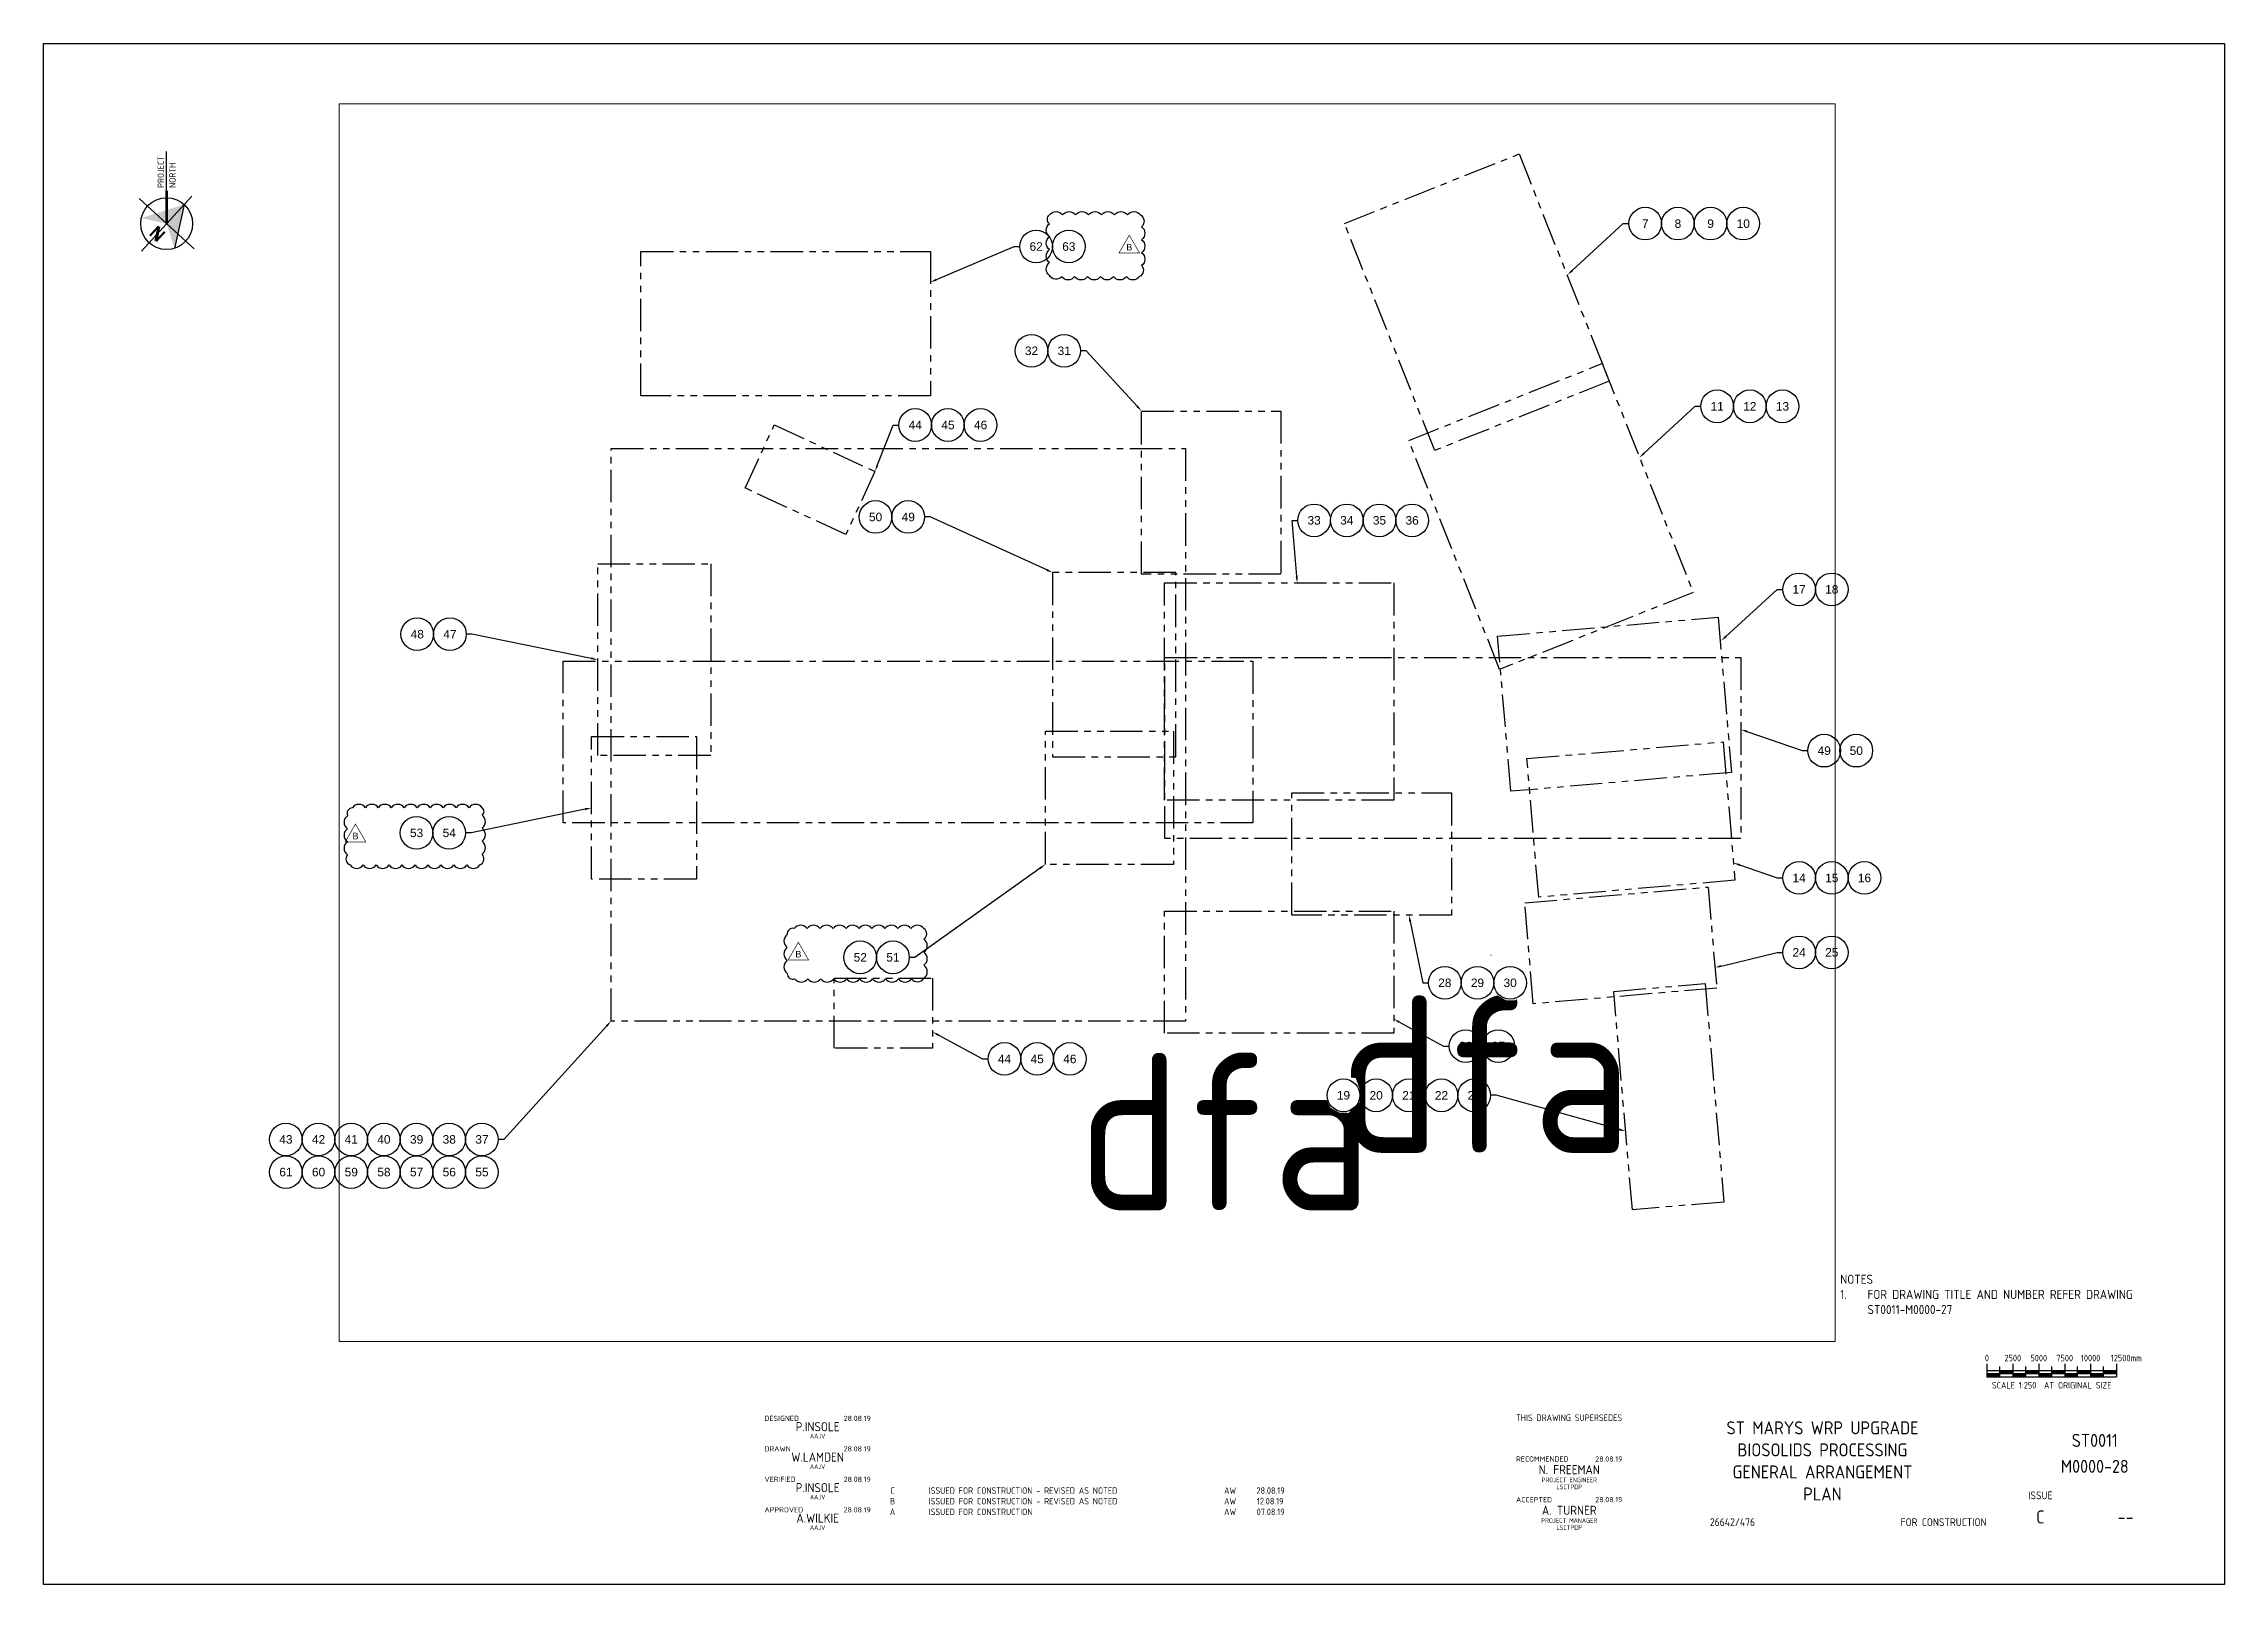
# Paper-space layout 'C' of a CAD drawing. Header units: millimetres. Extents: x 0 to 841, y 0 to 594.
import ezdxf
from ezdxf import colors
from ezdxf.entities.mleader import LeaderData, LeaderLine
from ezdxf.enums import TextEntityAlignment as Align
from ezdxf.math import Vec2, Vec3

# ---------------------------------------------------------------- set-up
doc = ezdxf.new("R2010")
doc.units = ezdxf.units.MM
doc.header["$MEASUREMENT"] = 0
doc.linetypes.add('PHANTOM2', pattern=[1.25, 0.625, -0.125, 0.125, -0.125, 0.125, -0.125])
for name, color, linetype in [('-35', 2, 'Continuous'), ('-DIMENSION', 2, 'Continuous'), ('22', 7, 'Continuous'), ('35', 1, 'Continuous'), ('55', 2, 'Continuous'), ('70 - NORTH', 7, 'Continuous'), ('70 - TEXT', 7, 'Continuous'), ('75', 7, 'Continuous'), ('REV CLOUD', 10, 'Continuous')]:
    doc.layers.add(name, color=color, linetype=linetype)
doc.styles.add('_ACM-G-NOTES', font='arial.ttf', dxfattribs={"height": 2.5})
doc.styles.add('GHD STANDARD', font='ISOCP.shx')
doc.styles.add('GHD Standard Arial', font='isocp2.shx')
doc.styles.get("Standard").update_dxf_attribs({"font": 'arial.ttf'})
doc.styles.add('SYD WATER', font='isocp.shx')
doc.styles.add('Titleblock', font='isocp.shx')

psp = doc.layouts.new('C')

# ---------------------------------------------------------------- texts
at = {"layer": '-35', "insert": (692.86, 119.37), "char_height": 3.5, "width": 124.0579, "attachment_point": 1, "style": 'SYD WATER'}
psp.add_mtext('NOTES\\P\\pxi-3,l3,t3;1.^IFOR DRAWING TITLE AND NUMBER REFER DRAWING ST0011-M0000-27', dxfattribs=at)
at = {"style": 'GHD Standard Arial'}
for p in [(499.13, 166.35), (398.8, 144.17)]:
    psp.add_text('dfa', height=60.552, dxfattribs=at).set_placement(p)

# ---------------------------------------------------------------- blocks, each defined once
blk = doc.blocks.new('*U3')
at = {"layer": '70 - NORTH'}
for points in [[(5, 1.25), (0, 1.25), (0, 0), (5, 0)], [(10, 2.5), (5, 2.5), (5, 1.25), (10, 1.25)], [(15, 1.25), (10, 1.25), (10, 0), (15, 0)], [(20, 2.5), (15, 2.5), (15, 1.25), (20, 1.25)], [(25, 1.25), (20, 1.25), (20, 0), (25, 0)], [(30, 2.5), (25, 2.5), (25, 1.25), (30, 1.25)], [(35, 1.25), (30, 1.25), (30, 0), (35, 0)], [(40, 2.5), (35, 2.5), (35, 1.25), (40, 1.25)], [(45, 1.25), (40, 1.25), (40, 0), (45, 0)], [(50, 2.5), (45, 2.5), (45, 1.25), (50, 1.25)]]:
    blk.add_hatch(color=256, dxfattribs=at).paths.add_polyline_path(points)
for p, q in [((0, 5), (0, 0)), ((0, 2.5), (50, 2.5)), ((0, 1.25), (50, 1.25)), ((0, 0), (50, 0)), ((5, 0), (5, 4)), ((10, 5), (10, 0)), ((15, 0), (15, 4)), ((20, 5), (20, 0)), ((25, 0), (25, 4)), ((30, 5), (30, 0)), ((35, 0), (35, 4)), ((40, 5), (40, 0)), ((45, 0), (45, 4)), ((50, 5), (50, 0)), ((50, 5), (50, 0)), ((50, 1.21), (50, 0))]:
    blk.add_line(p, q, dxfattribs=at)
at = {"layer": '70 - NORTH', "style": 'GHD STANDARD'}
for s, p in [('0', (0, 6)), ('2500', (10, 6)), ('5000', (20, 6)), ('7500', (30, 6)), ('10000', (40, 6)), ('12500mm', (53.77, 6))]:
    blk.add_text(s, height=2.5, dxfattribs=at).set_placement(p, align=Align.CENTER)
blk.add_text('SCALE 1:250  AT ORIGINAL SIZE', height=2.5, dxfattribs=at).set_placement((25, -2), align=Align.TOP_CENTER)
blk = doc.blocks.new('*U4')
blk.add_hatch(color=256).paths.add_polyline_path([(6.75, 7.38), (3.02, -9.53), (0, 0), (-9.77, 2.15)])
at = {"color": 0}
for p, q in [((6.75, 7.38), (3.02, -9.53)), ((-4.37, -6.56), (-3.45, -1.99)), ((-2.77, -1.25), (-3.69, -5.81))]:
    blk.add_line(p, q, dxfattribs=at)
for points in [[(-10.65, 9.73), (10.65, -9.73)], [(9.73, 10.65), (-9.73, -10.65)]]:
    blk.add_lwpolyline(points, dxfattribs=at)
at = {"const_width": 1, "flags": 128}
blk.add_lwpolyline([(0, 0), (0, 12.75)], dxfattribs=at)
at = {"color": 0}
blk.add_circle((0, 0), 10, dxfattribs=at)
for points in [[(-6.71, -4.42), (-6.14, -4.94), (-3.34, -0.73), (-2.77, -1.25)], [(-2.77, -1.25), (-3.45, -1.99), (-3.69, -5.81), (-4.37, -6.56)], [(-4.37, -6.56), (-3.8, -7.08), (-0.99, -2.87), (-0.43, -3.39)]]:
    blk.add_solid(points, dxfattribs=at)
at = {"layer": '70 - TEXT'}
blk.add_line((0, 12.75), (0, 27.75), dxfattribs=at)
at = {"layer": '70 - TEXT', "style": 'GHD STANDARD'}
blk.add_text('PROJECT', height=2.5, rotation=90, dxfattribs=at).set_placement((-1, 13.75))
blk.add_text('NORTH', height=2.5, rotation=90, dxfattribs=at).set_placement((1, 13.75), align=Align.TOP_LEFT)
blk = doc.blocks.new('_SWC_attribute_block')
at = {"layer": '22', "lineweight": 13, "style": 'Titleblock'}
for tag, p in [('REV10', (327.39, 63.61)), ('REV9', (327.39, 59.51)), ('INITIALS10', (457.57, 63.61)), ('INITIALS9', (457.57, 59.51)), ('DATE10', (472.13, 63.61)), ('DATE9', (472.13, 59.51)), ('REV8', (327.39, 55.41)), ('REV7', (327.39, 51.31)), ('INITIALS8', (457.57, 55.41)), ('INITIALS7', (457.57, 51.31)), ('DATE8', (472.13, 55.41)), ('DATE7', (472.13, 51.31)), ('REV5', (327.39, 43.11)), ('REV6', (327.39, 47.21)), ('INITIALS6', (457.57, 47.21)), ('INITIALS5', (457.57, 43.11)), ('DATE6', (472.13, 47.21)), ('DATE5', (472.13, 43.11)), ('REV4', (327.39, 39.01)), ('REV3', (327.39, 34.91)), ('INITIALS4', (457.57, 39.01)), ('INITIALS3', (457.57, 34.91)), ('DATE4', (472.13, 39.01)), ('DATE3', (472.13, 34.91)), ('REV2', (327.39, 30.81)), ('REV1', (327.39, 26.71)), ('INITIALS2', (457.57, 30.81)), ('INITIALS1', (457.57, 26.71)), ('DATE2', (472.13, 30.81)), ('DATE1', (472.13, 26.71))]:
    blk.add_attdef(tag, text='', height=2.5, dxfattribs=at).set_placement(p, align=Align.CENTER)
for tag, p in [('DESCRIPTION10', (341.35, 63.61)), ('DESCRIPTION9', (341.35, 59.51)), ('DESCRIPTION8', (341.35, 55.41)), ('DESCRIPTION7', (341.35, 51.31)), ('DESCRIPTION6', (341.35, 47.21)), ('DESCRIPTION5', (341.35, 43.11)), ('DESCRIPTION4', (341.35, 39.01)), ('DESCRIPTION3', (341.35, 34.91)), ('DESCRIPTION2', (341.35, 30.81)), ('DESCRIPTION1', (341.35, 26.71))]:
    blk.add_attdef(tag, p, '', height=2.5, dxfattribs=at)
at = {"layer": '35', "style": 'Titleblock'}
for tag, p in [('TITLE1/4', (686, 57.85)), ('TITLE2/4', (686, 49.35)), ('INDEX-NUM', (791, 53)), ('TITLE3/4', (686, 40.85)), ('PLAN-NUM', (791, 43)), ('TITLE4/4', (686, 32.35)), ('SHEET-NO', (802.9, 23.5))]:
    blk.add_attdef(tag, text='', height=5, dxfattribs=at).set_placement(p, align=Align.CENTER)
at = {"layer": '55', "style": 'Titleblock'}
for tag, height, p in [('DESN', 3.5, (298.5, 59.04)), ('SUPERSEDED-DRG-NO', 3.5, (588.35, 55.46)), ('DRAWN', 3.5, (298.5, 47.29)), ('BOX5-SIGN', 3.5, (588.35, 42.47)), ('VERIFIED', 3.5, (298.5, 35.54)), ('APPROVED', 3.5, (298.5, 23.79)), ('BOX6-SIGN', 3.5, (588.35, 26.8)), ('PROJ-NO', 3, (651.31, 22.49)), ('STATUS-3', 3, (732.72, 22.49)), ('STATUS-2', 5, (770.04, 23.5))]:
    blk.add_attdef(tag, text='', height=height, dxfattribs=at).set_placement(p, align=Align.CENTER)
at = {"layer": '75', "style": 'Titleblock'}
for s, p in [('DESIGNED', (278, 63)), ('DRAWN', (278, 51.25)), ('VERIFIED', (278, 39.5)), ('APPROVED', (278, 27.75))]:
    blk.add_text(s, height=2, dxfattribs=at).set_placement(p)
for tag, p in [('DESDATE', (319, 63)), ('DRNDATE', (319, 51.25)), ('BOX5-DATE', (608.85, 47.33)), ('VERDATE', (319, 39.5)), ('BOX6-DATE', (608.85, 31.67)), ('APPDATE', (319, 27.75))]:
    blk.add_attdef(tag, text='', height=2, dxfattribs=at).set_placement(p, align=Align.RIGHT)
for tag, p, height in [('SUPERSEDED-DRG?', (567.85, 63), 2.5), ('BOX5', (567.85, 47.33), 2), ('BOX6', (567.85, 31.67), 2)]:
    blk.add_attdef(tag, p, '', height=height, dxfattribs=at)
at = {"layer": '75', "style": 'Titleblock', "width": 0.9}
for tag, p in [('BOX1', (298.5, 56.25)), ('BOX2', (298.5, 44.5)), ('BOX3', (298.5, 32.75)), ('BOX5-ORGANISATION', (588.35, 36.67)), ('BOX5-POSITION', (588.35, 39.37)), ('BOX6-POSITION', (588.35, 23.7)), ('BOX4', (298.5, 21)), ('BOX6-ORGANISATION', (588.35, 21))]:
    blk.add_attdef(tag, text='', height=1.8, dxfattribs=at).set_placement(p, align=Align.CENTER)
at = {"layer": '75', "style": 'Titleblock'}
blk.add_attdef('STATUS-1', text='', height=3, dxfattribs=at).set_placement((770.04, 32.81), align=Align.CENTER)
blk = doc.blocks.new('_TagCircle')
at = {"color": 0, "linetype": 'ByBlock', "lineweight": -2, "transparency": 16777216}
blk.add_circle((0, 0), 0.18, dxfattribs=at)
at = {"layer": '-DIMENSION', "color": 0, "transparency": 16777216}
blk.add_attdef('TAGNUMBER', text='', height=0.09375, dxfattribs=at).set_placement((0, -0.046875), align=Align.CENTER)
blk = doc.blocks.new('_ACM-G-RevisionMark')
at = {"const_width": 0.25}
blk.add_lwpolyline([(-3.97, -6.87), (3.97, -6.87), (0, 0)], close=True, dxfattribs=at)
at = {"style": '_ACM-G-NOTES'}
blk.add_attdef('_ACM-REV', text='', height=2.5, dxfattribs=at).set_placement((0, -6.62), align=Align.BOTTOM_CENTER)

# ---------------------------------------------------------------- linework, layer by layer
psp.add_lwpolyline([(0, 0), (0, 594), (841, 594), (841, 0)], close=True)
at = {"color": 2, "linetype": 'PHANTOM2', "ltscale": 20}
for points in [[(501.68, 524.7), (569, 551.45), (603.78, 463.88), (536.46, 437.14), (501.68, 524.7)], [(526.45, 441.01), (601.09, 470.66), (636.15, 382.4), (561.51, 352.75), (526.45, 441.01)], [(560.72, 365.56), (645.8, 372.85), (650.92, 313.02), (565.84, 305.74), (560.72, 365.56)], [(572.02, 318.34), (647.7, 324.82), (652.27, 271.43), (576.59, 264.95), (572.02, 318.34)], [(571.16, 262.76), (641.91, 268.82), (645.24, 229.87), (574.5, 223.81), (571.16, 262.76)], [(605.49, 228.63), (640.78, 231.65), (647.99, 147.41), (612.7, 144.39), (605.49, 228.63)]]:
    psp.add_lwpolyline(points, dxfattribs=at)
for points in [[(230.36, 513.91), (342, 513.91), (342, 458.17), (230.36, 458.17)], [(281.78, 446.99), (320.6, 429.09), (309.38, 404.75), (270.56, 422.66)], [(423.42, 452.33), (477.15, 452.33), (477.15, 389.5), (423.42, 389.5)], [(218.87, 437.95), (440.34, 437.95), (440.34, 217.19), (218.87, 217.19)], [(213.67, 393.51), (257.27, 393.51), (257.27, 319.49), (213.67, 319.49)], [(436.6, 390.07), (389.12, 390.07), (389.12, 319.07), (436.6, 319.07)], [(432.21, 386.07), (520.75, 386.07), (520.75, 302.38), (432.21, 302.38)], [(200.35, 355.88), (466.39, 355.88), (466.39, 293.56), (200.35, 293.56)], [(432.34, 357.37), (654.53, 357.37), (654.53, 287.58), (432.34, 287.58)], [(435.67, 277.58), (386.34, 277.58), (386.34, 328.9), (435.67, 328.9)], [(211.33, 326.83), (251.73, 326.83), (251.73, 271.93), (211.33, 271.93)], [(481.32, 305.12), (542.93, 305.12), (542.93, 258.06), (481.32, 258.06)], [(432.21, 259.59), (520.75, 259.59), (520.75, 212.53), (432.21, 212.53)], [(304.83, 233.7), (342.78, 233.7), (342.78, 206.72), (304.83, 206.72)]]:
    psp.add_lwpolyline(points, close=True, dxfattribs=at)
at = {"layer": 'REV CLOUD'}
for points in [[(169.08, 299.41, 0.520567), (164.08, 299.41, 0.520567), (159.08, 299.41, 0.520567), (154.08, 299.41, 0.520567), (149.08, 299.41, 0.520567), (144.08, 299.41, 0.520567), (139.08, 299.41, 0.520567), (134.08, 299.41, 0.520567), (129.08, 299.41, 0.520567), (124.08, 299.41, 0.520567), (119.08, 299.41, 0.520567), (117.18, 296.3, 0.520567), (117.18, 291.3, 0.520567), (117.18, 286.3, 0.520567), (117.18, 281.3, 0.520567), (118.23, 277.35, 0.520567), (123.23, 277.35, 0.520567), (128.23, 277.35, 0.520567), (133.23, 277.35, 0.520567), (138.23, 277.35, 0.520567), (143.23, 277.35, 0.520567), (148.23, 277.35, 0.520567), (153.23, 277.35, 0.520567), (158.23, 277.35, 0.520567), (163.23, 277.35, 0.520567), (168.23, 277.35, 0.520567), (169.08, 281.51, 0.520567), (169.08, 286.51, 0.520567), (169.08, 291.51, 0.520567), (169.08, 296.51, 0.520567)], [(339.46, 252.86, 0.520567), (334.46, 252.86, 0.520567), (329.46, 252.86, 0.520567), (324.46, 252.86, 0.520567), (319.46, 252.86, 0.520567), (314.46, 252.86, 0.520567), (309.46, 252.86, 0.520567), (304.46, 252.86, 0.520567), (299.46, 252.86, 0.520567), (294.46, 252.86, 0.520567), (289.46, 252.86, 0.520567), (286.78, 250.54, 0.520567), (286.78, 245.54, 0.520567), (286.78, 240.54, 0.520567), (286.78, 235.54, 0.520567), (289.7, 233.46, 0.520567), (294.7, 233.46, 0.520567), (299.7, 233.46, 0.520567), (304.7, 233.46, 0.520567), (309.7, 233.46, 0.520567), (314.7, 233.46, 0.520567), (319.7, 233.46, 0.520567), (324.7, 233.46, 0.520567), (329.7, 233.46, 0.520567), (334.7, 233.46, 0.520567), (339.46, 233.69, 0.520567), (339.46, 238.69, 0.520567), (339.46, 243.69, 0.520567), (339.46, 248.69, 0.520567)]]:
    psp.add_lwpolyline(points, format="xyb", close=True, dxfattribs=at)
psp.add_lwpolyline([(558.12, 242.53, -0.02135), (558.24, 242.62)], format="xyb", dxfattribs=at)

# ---------------------------------------------------------------- block references
at = {"layer": '-35', "xscale": 35, "yscale": 35, "zscale": 35}
for p, values in [((630.26, 524.61), {'TAGNUMBER': '8'}), ((642.86, 524.61), {'TAGNUMBER': '9'}), ((655.46, 524.61), {'TAGNUMBER': '10'}), ((380.98, 475.58), {'TAGNUMBER': '32'}), ((657.98, 454.17), {'TAGNUMBER': '12'}), ((670.58, 454.17), {'TAGNUMBER': '13'}), ((348.74, 446.97), {'TAGNUMBER': '45'}), ((361.34, 446.97), {'TAGNUMBER': '46'}), ((689.59, 383.6), {'TAGNUMBER': '18'}), ((144.1, 366.33), {'TAGNUMBER': '48'}), ((699.05, 321.42), {'TAGNUMBER': '50'}), ((143.83, 289.73), {'TAGNUMBER': '53'}), ((689.59, 272.36), {'TAGNUMBER': '15'}), ((702.19, 272.36), {'TAGNUMBER': '16'}), ((314.94, 241.74), {'TAGNUMBER': '52'}), ((689.59, 243.65), {'TAGNUMBER': '25'}), ((561, 207.53), {'TAGNUMBER': '27'}), ((383.16, 202.57), {'TAGNUMBER': '45'}), ((395.76, 202.57), {'TAGNUMBER': '46'}), ((513.89, 188.54), {'TAGNUMBER': '20'}), ((526.49, 188.54), {'TAGNUMBER': '21'}), ((539.09, 188.54), {'TAGNUMBER': '22'}), ((93.44, 171.55), {'TAGNUMBER': '43'}), ((106.04, 171.55), {'TAGNUMBER': '42'}), ((118.64, 171.55), {'TAGNUMBER': '41'}), ((131.24, 171.55), {'TAGNUMBER': '40'}), ((143.84, 171.55), {'TAGNUMBER': '39'}), ((156.44, 171.55), {'TAGNUMBER': '38'}), ((93.44, 158.95), {'TAGNUMBER': '61'}), ((106.04, 158.95), {'TAGNUMBER': '60'}), ((118.64, 158.95), {'TAGNUMBER': '59'}), ((131.24, 158.95), {'TAGNUMBER': '58'}), ((143.84, 158.95), {'TAGNUMBER': '57'}), ((156.44, 158.95), {'TAGNUMBER': '56'}), ((169.04, 158.95), {'TAGNUMBER': '55'})]:
    psp.add_blockref('_TagCircle', p, dxfattribs=at).add_auto_attribs(values)
psp.add_blockref('*U4', (47.44, 524.6))
ref = psp.add_blockref('_SWC_attribute_block', (0, 0))
ref.add_attrib('REV1', 'A', dxfattribs={"layer": '22', "lineweight": 13, "height": 2.5, "style": 'Titleblock'}).set_placement((327.39, 26.71), align=Align.CENTER)
ref.add_attrib('DESCRIPTION1', 'ISSUED FOR CONSTRUCTION', (341.35, 26.71), dxfattribs={"layer": '22', "lineweight": 13, "height": 2.5, "style": 'Titleblock'})
ref.add_attrib('INITIALS1', 'AW', dxfattribs={"layer": '22', "lineweight": 13, "height": 2.5, "style": 'Titleblock'}).set_placement((457.57, 26.71), align=Align.CENTER)
ref.add_attrib('DATE1', '07.08.19', dxfattribs={"layer": '22', "lineweight": 13, "height": 2.5, "style": 'Titleblock'}).set_placement((473.21, 26.71), align=Align.CENTER)
ref.add_attrib('REV2', 'B', dxfattribs={"layer": '22', "lineweight": 13, "height": 2.5, "style": 'Titleblock'}).set_placement((327.39, 30.81), align=Align.CENTER)
ref.add_attrib('DESCRIPTION2', 'ISSUED FOR CONSTRUCTION - REVISED AS NOTED', (341.35, 30.81), dxfattribs={"layer": '22', "lineweight": 13, "height": 2.5, "style": 'Titleblock'})
ref.add_attrib('INITIALS2', 'AW', dxfattribs={"layer": '22', "lineweight": 13, "height": 2.5, "style": 'Titleblock'}).set_placement((457.57, 30.81), align=Align.CENTER)
ref.add_attrib('DATE2', '12.08.19', dxfattribs={"layer": '22', "lineweight": 13, "height": 2.5, "style": 'Titleblock'}).set_placement((473.03, 30.81), align=Align.CENTER)
ref.add_attrib('REV3', 'C', dxfattribs={"layer": '22', "lineweight": 13, "height": 2.5, "style": 'Titleblock'}).set_placement((327.39, 34.91), align=Align.CENTER)
ref.add_attrib('DESCRIPTION3', 'ISSUED FOR CONSTRUCTION - REVISED AS NOTED', (341.35, 34.91), dxfattribs={"layer": '22', "lineweight": 13, "height": 2.5, "style": 'Titleblock'})
ref.add_attrib('INITIALS3', 'AW', dxfattribs={"layer": '22', "lineweight": 13, "height": 2.5, "style": 'Titleblock'}).set_placement((457.57, 34.91), align=Align.CENTER)
ref.add_attrib('DATE3', '28.08.19', dxfattribs={"layer": '22', "lineweight": 13, "height": 2.5, "style": 'Titleblock'}).set_placement((473.18, 34.91), align=Align.CENTER)
ref.add_attrib('TITLE1/4', 'ST MARYS WRP UPGRADE', dxfattribs={"layer": '35', "height": 5, "style": 'Titleblock'}).set_placement((686, 57.85), align=Align.CENTER)
ref.add_attrib('TITLE2/4', 'BIOSOLIDS PROCESSING', dxfattribs={"layer": '35', "height": 5, "style": 'Titleblock'}).set_placement((686, 49.35), align=Align.CENTER)
ref.add_attrib('TITLE3/4', 'GENERAL ARRANGEMENT', dxfattribs={"layer": '35', "height": 5, "style": 'Titleblock'}).set_placement((686, 40.85), align=Align.CENTER)
ref.add_attrib('TITLE4/4', 'PLAN', dxfattribs={"layer": '35', "height": 5, "style": 'Titleblock'}).set_placement((686, 32.35), align=Align.CENTER)
ref.add_attrib('INDEX-NUM', 'ST0011', dxfattribs={"layer": '35', "height": 5, "style": 'Titleblock'}).set_placement((791, 53), align=Align.CENTER)
ref.add_attrib('PLAN-NUM', 'M0000-28', dxfattribs={"layer": '35', "height": 5, "style": 'Titleblock'}).set_placement((791, 43), align=Align.CENTER)
ref.add_attrib('SHEET-NO', '--', dxfattribs={"layer": '35', "height": 5, "style": 'Titleblock'}).set_placement((802.9, 23.5), align=Align.CENTER)
ref.add_attrib('STATUS-1', 'ISSUE', dxfattribs={"layer": '75', "height": 3, "style": 'Titleblock'}).set_placement((770.04, 32.81), align=Align.CENTER)
ref.add_attrib('STATUS-2', 'C', dxfattribs={"layer": '55', "height": 5, "style": 'Titleblock'}).set_placement((770.04, 23.5), align=Align.CENTER)
ref.add_attrib('STATUS-3', 'FOR CONSTRUCTION', dxfattribs={"layer": '55', "height": 3, "style": 'Titleblock'}).set_placement((732.72, 22.49), align=Align.CENTER)
ref.add_attrib('DESN', 'P.INSOLE', dxfattribs={"layer": '55', "height": 3.5, "style": 'Titleblock'}).set_placement((298.5, 59.04), align=Align.CENTER)
ref.add_attrib('DESDATE', '28.08.19', dxfattribs={"layer": '75', "height": 2, "style": 'Titleblock'}).set_placement((319, 63), align=Align.RIGHT)
ref.add_attrib('BOX1', 'AAJV', dxfattribs={"layer": '75', "height": 1.8, "style": 'Titleblock', "width": 0.9}).set_placement((298.5, 56.25), align=Align.CENTER)
ref.add_attrib('DRAWN', 'W.LAMDEN', dxfattribs={"layer": '55', "height": 3.5, "style": 'Titleblock'}).set_placement((298.5, 47.29), align=Align.CENTER)
ref.add_attrib('DRNDATE', '28.08.19', dxfattribs={"layer": '75', "height": 2, "style": 'Titleblock'}).set_placement((319, 51.25), align=Align.RIGHT)
ref.add_attrib('BOX2', 'AAJV', dxfattribs={"layer": '75', "height": 1.8, "style": 'Titleblock', "width": 0.9}).set_placement((298.5, 44.5), align=Align.CENTER)
ref.add_attrib('VERIFIED', 'P.INSOLE', dxfattribs={"layer": '55', "height": 3.5, "style": 'Titleblock'}).set_placement((298.5, 35.54), align=Align.CENTER)
ref.add_attrib('VERDATE', '28.08.19', dxfattribs={"layer": '75', "height": 2, "style": 'Titleblock'}).set_placement((319, 39.5), align=Align.RIGHT)
ref.add_attrib('BOX3', 'AAJV', dxfattribs={"layer": '75', "height": 1.8, "style": 'Titleblock', "width": 0.9}).set_placement((298.5, 32.75), align=Align.CENTER)
ref.add_attrib('APPROVED', 'A.WILKIE', dxfattribs={"layer": '55', "height": 3.5, "style": 'Titleblock'}).set_placement((298.5, 23.79), align=Align.CENTER)
ref.add_attrib('APPDATE', '28.08.19', dxfattribs={"layer": '75', "height": 2, "style": 'Titleblock'}).set_placement((319, 27.75), align=Align.RIGHT)
ref.add_attrib('BOX4', 'AAJV', dxfattribs={"layer": '75', "height": 1.8, "style": 'Titleblock', "width": 0.9}).set_placement((298.5, 21), align=Align.CENTER)
ref.add_attrib('BOX5', 'RECOMMENDED', (567.85, 47.33), dxfattribs={"layer": '75', "height": 2, "style": 'Titleblock'})
ref.add_attrib('BOX5-SIGN', 'N. FREEMAN', dxfattribs={"layer": '55', "height": 3.5, "style": 'Titleblock'}).set_placement((588.35, 42.47), align=Align.CENTER)
ref.add_attrib('BOX5-DATE', '28.08.19', dxfattribs={"layer": '75', "height": 2, "style": 'Titleblock'}).set_placement((608.85, 47.33), align=Align.RIGHT)
ref.add_attrib('BOX5-POSITION', 'PROJECT ENGINEER', dxfattribs={"layer": '75', "height": 1.8, "style": 'Titleblock', "width": 0.9}).set_placement((588.35, 39.37), align=Align.CENTER)
ref.add_attrib('BOX5-ORGANISATION', 'LSCTPDP', dxfattribs={"layer": '75', "height": 1.8, "style": 'Titleblock', "width": 0.9}).set_placement((588.35, 36.67), align=Align.CENTER)
ref.add_attrib('BOX6', 'ACCEPTED', (567.85, 31.67), dxfattribs={"layer": '75', "height": 2, "style": 'Titleblock'})
ref.add_attrib('BOX6-SIGN', 'A. TURNER', dxfattribs={"layer": '55', "height": 3.5, "style": 'Titleblock'}).set_placement((588.35, 26.8), align=Align.CENTER)
ref.add_attrib('BOX6-DATE', '28.08.19', dxfattribs={"layer": '75', "height": 2, "style": 'Titleblock'}).set_placement((608.85, 31.67), align=Align.RIGHT)
ref.add_attrib('BOX6-POSITION', 'PROJECT MANAGER', dxfattribs={"layer": '75', "height": 1.8, "style": 'Titleblock', "width": 0.9}).set_placement((588.35, 23.7), align=Align.CENTER)
ref.add_attrib('BOX6-ORGANISATION', 'LSCTPDP', dxfattribs={"layer": '75', "height": 1.8, "style": 'Titleblock', "width": 0.9}).set_placement((588.35, 21), align=Align.CENTER)
ref.add_attrib('SUPERSEDED-DRG?', 'THIS DRAWING SUPERSEDES', (567.85, 63), dxfattribs={"layer": '75', "height": 2.5, "style": 'Titleblock'})
ref.add_attrib('PROJ-NO', '26642/476', dxfattribs={"layer": '55', "height": 3, "style": 'Titleblock'}).set_placement((651.31, 22.49), align=Align.CENTER)
at = {"layer": '70 - NORTH'}
psp.add_blockref('*U3', (749.41, 80.01), dxfattribs=at)
at = {"layer": 'REV CLOUD'}
for p in [(418.68, 520.14), (120.28, 293.13), (291.06, 247.56)]:
    psp.add_blockref('_ACM-G-RevisionMark', p, dxfattribs=at).add_auto_attribs({'_ACM-REV': 'B'})

psp.set_redraw_order([(e.dxf.handle, doc.entitydb.next_handle()) for e in psp.query("TEXT MTEXT ATTDEF DIMENSION ARC_DIMENSION")])  # texts and dimensions are drawn at this point

# ---------------------------------------------------------------- leaders
at = {"layer": '-35'}
ml = psp.add_multileader_block('Standard', dxfattribs=at)
ml.set_content('_TagCircle', color=256, scale=35)
ml.set_attribute('TAGNUMBER', '7', width=0)
ml.set_leader_properties(color=1)
ml.build(insert=Vec2(0, 0))
ml.multileader.update_dxf_attribs({"has_text_frame": 1, "dogleg_length": 1.5, "arrow_head_size": 2.5, "block_connection_type": 1})
ctx = ml.context
ctx.base_point, ctx.char_height, ctx.arrow_head_size, ctx.landing_gap_size, ctx.plane_origin = Vec3(611.36, 524.61), 3.5, 2.5, 1, Vec3(901.27, 303.33)
ctx.attachment_type = 1
notes = []
notes.append((ctx, [(1, (1, 1, 0), (609.16, 524.61), (1, 0), 2.2, [(0, [(587.63, 504.8)], 0, [])])]))
ctx.block.insert = Vec3(617.66, 524.61)
ml = psp.add_multileader_block('Standard', dxfattribs=at)
ml.set_content('_TagCircle', color=256, scale=35)
ml.set_attribute('TAGNUMBER', '31', width=0)
ml.set_leader_properties(color=1)
ml.build(insert=Vec2(0, 0))
ml.multileader.update_dxf_attribs({"has_text_frame": 1, "dogleg_length": 1.5, "arrow_head_size": 2.5, "block_connection_type": 1})
ctx = ml.context
ctx.base_point, ctx.char_height, ctx.arrow_head_size, ctx.landing_gap_size, ctx.plane_origin = Vec3(387.28, 475.58), 3.5, 2.5, 1, Vec3(649.16, 254.3)
ctx.attachment_type = 1
notes.append((ctx, [(0, (1, 1, 0), (402.08, 475.58), (-1, 0), 2.2, [(0, [(423.42, 452.33)], 0, [])])]))
ctx.block.insert = Vec3(393.58, 475.58)
ml = psp.add_multileader_block('Standard', dxfattribs=at)
ml.set_content('_TagCircle', color=256, scale=35)
ml.set_attribute('TAGNUMBER', '11', width=0)
ml.set_leader_properties(color=1)
ml.build(insert=Vec2(0, 0))
ml.multileader.update_dxf_attribs({"has_text_frame": 1, "dogleg_length": 1.5, "arrow_head_size": 2.5, "block_connection_type": 1})
ctx = ml.context
ctx.base_point, ctx.char_height, ctx.arrow_head_size, ctx.landing_gap_size, ctx.plane_origin = Vec3(639.08, 454.17), 3.5, 2.5, 1, Vec3(929, 232.9)
ctx.attachment_type = 1
notes.append((ctx, [(1, (1, 1, 0), (636.89, 454.17), (1, 0), 2.2, [(0, [(615.35, 434.36)], 0, [])])]))
ctx.block.insert = Vec3(645.38, 454.17)
ml = psp.add_multileader_block('Standard', dxfattribs=at)
ml.set_content('_TagCircle', color=256, scale=35)
ml.set_attribute('TAGNUMBER', '44', width=0)
ml.set_leader_properties(color=1)
ml.build(insert=Vec2(0, 0))
ml.multileader.update_dxf_attribs({"has_text_frame": 1, "dogleg_length": 1.5, "arrow_head_size": 2.5, "block_connection_type": 1})
ctx = ml.context
ctx.base_point, ctx.char_height, ctx.arrow_head_size, ctx.landing_gap_size, ctx.plane_origin = Vec3(329.84, 446.97), 3.5, 2.5, 1, Vec3(617.06, 209.99)
ctx.attachment_type = 1
notes.append((ctx, [(1, (1, 1, 0), (327.64, 446.97), (1, 0), 2.2, [(0, [(320.6, 429.09)], 0, [])])]))
ctx.block.insert = Vec3(336.14, 446.97)
ml = psp.add_multileader_block('Standard', dxfattribs=at)
ml.set_content('_TagCircle', color=256, scale=35)
ml.set_attribute('TAGNUMBER', '17', width=0)
ml.set_leader_properties(color=1)
ml.build(insert=Vec2(0, 0))
ml.multileader.update_dxf_attribs({"has_text_frame": 1, "dogleg_length": 1.5, "arrow_head_size": 2.5, "block_connection_type": 1})
ctx = ml.context
ctx.base_point, ctx.char_height, ctx.arrow_head_size, ctx.landing_gap_size, ctx.plane_origin = Vec3(670.69, 383.6), 3.5, 2.5, 1, Vec3(960.6, 162.32)
ctx.attachment_type = 1
notes.append((ctx, [(1, (1, 1, 0), (668.49, 383.6), (1, 0), 2.2, [(0, [(646.96, 363.79)], 0, [])])]))
ctx.block.insert = Vec3(676.99, 383.6)
ml = psp.add_multileader_block('Standard', dxfattribs=at)
ml.set_content('_TagCircle', color=256, scale=35)
ml.set_attribute('TAGNUMBER', '47', width=0)
ml.set_leader_properties(color=1)
ml.build(insert=Vec2(0, 0))
ml.multileader.update_dxf_attribs({"has_text_frame": 1, "dogleg_length": 1.5, "arrow_head_size": 2.5, "block_connection_type": 1})
ctx = ml.context
ctx.base_point, ctx.char_height, ctx.arrow_head_size, ctx.landing_gap_size, ctx.plane_origin = Vec3(150.4, 366.33), 3.5, 2.5, 1, Vec3(412.29, 145.05)
ctx.attachment_type = 1
notes.append((ctx, [(0, (1, 1, 0), (165.2, 366.33), (-1, 0), 2.2, [(0, [(213.67, 356.5)], 0, [])])]))
ctx.block.insert = Vec3(156.7, 366.33)
ml = psp.add_multileader_block('Standard', dxfattribs=at)
ml.set_content('_TagCircle', color=256, scale=35)
ml.set_attribute('TAGNUMBER', '49', width=0)
ml.set_leader_properties(color=1)
ml.build(insert=Vec2(0, 0))
ml.multileader.update_dxf_attribs({"has_text_frame": 1, "dogleg_length": 1.5, "arrow_head_size": 2.5, "block_connection_type": 1})
ctx = ml.context
ctx.base_point, ctx.char_height, ctx.arrow_head_size, ctx.landing_gap_size, ctx.plane_origin = Vec3(680.37, 321.42), 3.5, 2.5, 1, Vec3(942.26, 100.14)
ctx.attachment_type = 1
notes.append((ctx, [(1, (1, 1, 0), (678.18, 321.42), (1, 0), 2.2, [(0, [(654.53, 329.6)], 0, [])])]))
ctx.block.insert = Vec3(686.67, 321.42)
ml = psp.add_multileader_block('Standard', dxfattribs=at)
ml.set_content('_TagCircle', color=256, scale=35)
ml.set_attribute('TAGNUMBER', '54', width=0)
ml.set_leader_properties(color=1)
ml.build(insert=Vec2(0, 0))
ml.multileader.update_dxf_attribs({"has_text_frame": 1, "dogleg_length": 1.5, "arrow_head_size": 2.5, "block_connection_type": 1})
ctx = ml.context
ctx.base_point, ctx.char_height, ctx.arrow_head_size, ctx.landing_gap_size, ctx.plane_origin = Vec3(150.13, 289.73), 3.5, 2.5, 1, Vec3(412.01, 68.45)
ctx.attachment_type = 1
notes.append((ctx, [(0, (1, 1, 0), (164.92, 289.73), (-1, 0), 2.2, [(0, [(211.33, 299.38)], 0, [])])]))
ctx.block.insert = Vec3(156.43, 289.73)
ml = psp.add_multileader_block('Standard', dxfattribs=at)
ml.set_content('_TagCircle', color=256, scale=35)
ml.set_attribute('TAGNUMBER', '51', width=0)
ml.set_leader_properties(color=1)
ml.build(insert=Vec2(0, 0))
ml.multileader.update_dxf_attribs({"has_text_frame": 1, "dogleg_length": 1.5, "arrow_head_size": 2.5, "block_connection_type": 1})
ctx = ml.context
ctx.base_point, ctx.char_height, ctx.arrow_head_size, ctx.landing_gap_size, ctx.plane_origin = Vec3(321.24, 241.74), 3.5, 2.5, 1, Vec3(583.12, 20.46)
ctx.attachment_type = 1
notes.append((ctx, [(0, (1, 1, 0), (336.04, 241.74), (-1, 0), 2.2, [(0, [(386.34, 277.58)], 0, [])])]))
ctx.block.insert = Vec3(327.54, 241.74)
ml = psp.add_multileader_block('Standard', dxfattribs=at)
ml.set_content('_TagCircle', color=256, scale=35)
ml.set_attribute('TAGNUMBER', '14', width=0)
ml.set_leader_properties(color=1)
ml.build(insert=Vec2(0, 0))
ml.multileader.update_dxf_attribs({"has_text_frame": 1, "dogleg_length": 1.5, "arrow_head_size": 2.5, "block_connection_type": 1})
ctx = ml.context
ctx.base_point, ctx.char_height, ctx.arrow_head_size, ctx.landing_gap_size, ctx.plane_origin = Vec3(670.69, 272.36), 3.5, 2.5, 1, Vec3(960.6, 51.08)
ctx.attachment_type = 1
notes.append((ctx, [(1, (1, 1, 0), (668.49, 272.36), (1, 0), 2.2, [(0, [(651.69, 278.18)], 0, [])])]))
ctx.block.insert = Vec3(676.99, 272.36)
ml = psp.add_multileader_block('Standard', dxfattribs=at)
ml.set_content('_TagCircle', color=256, scale=35)
ml.set_attribute('TAGNUMBER', '28', width=0)
ml.set_leader_properties(color=1)
ml.build(insert=Vec2(0, 0))
ml.multileader.update_dxf_attribs({"has_text_frame": 1, "dogleg_length": 1.5, "arrow_head_size": 2.5, "block_connection_type": 1})
ctx = ml.context
ctx.base_point, ctx.char_height, ctx.arrow_head_size, ctx.landing_gap_size, ctx.plane_origin = Vec3(534.06, 231.92), 3.5, 2.5, 1, Vec3(823.97, 10.64)
ctx.attachment_type = 1
notes.append((ctx, [(1, (1, 1, 0), (531.86, 231.92), (1, 0), 2.2, [(0, [(526.52, 258.06)], 0, [])])]))
ctx.block.insert = Vec3(540.36, 231.92)
ml = psp.add_multileader_block('Standard', dxfattribs=at)
ml.set_content('_TagCircle', color=256, scale=35)
ml.set_attribute('TAGNUMBER', '24', width=0)
ml.set_leader_properties(color=1)
ml.build(insert=Vec2(0, 0))
ml.multileader.update_dxf_attribs({"has_text_frame": 1, "dogleg_length": 1.5, "arrow_head_size": 2.5, "block_connection_type": 1})
ctx = ml.context
ctx.base_point, ctx.char_height, ctx.arrow_head_size, ctx.landing_gap_size, ctx.plane_origin = Vec3(670.69, 243.65), 3.5, 2.5, 1, Vec3(960.6, 22.37)
ctx.attachment_type = 1
notes.append((ctx, [(1, (1, 1, 0), (668.49, 243.65), (1, 0), 2.2, [(0, [(644.53, 237.8)], 0, [])])]))
ctx.block.insert = Vec3(676.99, 243.65)
ml = psp.add_multileader_block('Standard', dxfattribs=at)
ml.set_content('_TagCircle', color=256, scale=35)
ml.set_attribute('TAGNUMBER', '37', width=0)
ml.set_leader_properties(color=1)
ml.build(insert=Vec2(0, 0))
ml.multileader.update_dxf_attribs({"has_text_frame": 1, "dogleg_length": 1.5, "arrow_head_size": 2.5, "block_connection_type": 1})
ctx = ml.context
ctx.base_point, ctx.char_height, ctx.arrow_head_size, ctx.landing_gap_size, ctx.plane_origin = Vec3(162.74, 171.55), 3.5, 2.5, 1, Vec3(424.62, -49.73)
ctx.attachment_type = 1
notes.append((ctx, [(0, (1, 1, 0), (177.54, 171.55), (-1, 0), 2.2, [(0, [(218.87, 217.19)], 0, [])])]))
ctx.block.insert = Vec3(169.04, 171.55)
ml = psp.add_multileader_block('Standard', dxfattribs=at)
ml.set_content('_TagCircle', color=256, scale=35)
ml.set_attribute('TAGNUMBER', '44', width=0)
ml.set_leader_properties(color=1)
ml.build(insert=Vec2(0, 0))
ml.multileader.update_dxf_attribs({"has_text_frame": 1, "dogleg_length": 1.5, "arrow_head_size": 2.5, "block_connection_type": 1})
ctx = ml.context
ctx.base_point, ctx.char_height, ctx.arrow_head_size, ctx.landing_gap_size, ctx.plane_origin = Vec3(364.26, 202.57), 3.5, 2.5, 1, Vec3(651.48, -34.4)
ctx.attachment_type = 1
notes.append((ctx, [(1, (1, 1, 0), (362.06, 202.57), (1, 0), 2.2, [(0, [(342.79, 213.02)], 0, [])])]))
ctx.block.insert = Vec3(370.56, 202.57)
ml = psp.add_multileader_block('Standard', dxfattribs=at)
ml.set_content('_TagCircle', color=256, scale=35)
ml.set_attribute('TAGNUMBER', '26', width=0)
ml.set_leader_properties(color=1)
ml.build(insert=Vec2(0, 0))
ml.multileader.update_dxf_attribs({"has_text_frame": 1, "dogleg_length": 1.5, "arrow_head_size": 2.5, "block_connection_type": 1})
ctx = ml.context
ctx.base_point, ctx.char_height, ctx.arrow_head_size, ctx.landing_gap_size, ctx.plane_origin = Vec3(542.1, 207.53), 3.5, 2.5, 1, Vec3(829.32, -29.44)
ctx.attachment_type = 1
notes.append((ctx, [(1, (1, 1, 0), (539.91, 207.53), (1, 0), 2.2, [(0, [(520.63, 217.98)], 0, [])])]))
ctx.block.insert = Vec3(548.4, 207.53)
ml = psp.add_multileader_block('Standard', dxfattribs=at)
ml.set_content('_TagCircle', color=256, scale=35)
ml.set_attribute('TAGNUMBER', '23', width=0)
ml.set_leader_properties(color=1)
ml.build(insert=Vec2(0, 0))
ml.multileader.update_dxf_attribs({"has_text_frame": 1, "dogleg_length": 1.5, "arrow_head_size": 2.5, "block_connection_type": 1})
ctx = ml.context
ctx.base_point, ctx.char_height, ctx.arrow_head_size, ctx.landing_gap_size, ctx.plane_origin = Vec3(545.39, 188.54), 3.5, 2.5, 1, Vec3(807.28, -32.74)
ctx.attachment_type = 1
notes.append((ctx, [(0, (1, 1, 0), (560.19, 188.54), (-1, 0), 2.2, [(0, [(610.1, 174.71)], 0, [])])]))
ctx.block.insert = Vec3(551.69, 188.54)
for ctx, leaders in notes:
    for number, flags, end, landing, length, lines in leaders:
        leader = LeaderData()
        leader.index, (leader.has_last_leader_line, leader.has_dogleg_vector, leader.attachment_direction) = number, flags
        leader.last_leader_point, leader.dogleg_vector, leader.dogleg_length = Vec3(end), Vec3(landing), length
        for number, points, colour, breaks in lines:
            line = LeaderLine()
            line.index, line.vertices, line.color, line.breaks = number, Vec3.list(points), colors.encode_raw_color(colour), breaks
            leader.lines.append(line)
        ctx.leaders.append(leader)

# ---------------------------------------------------------------- viewports
at = {"layer": 'Defpoints', "view_target_point": (4.2, 5.7)}
psp.add_viewport(center=(402.5, 332.19), size=(576.92, 477.1437), view_center_point=(186342.84, 14758.46), view_height=119285.9131, dxfattribs=at)

# ---------------------------------------------------------------- next in the draw order: wipeouts: each hides what was drawn before it
for points in [[(380.85, 522.73), (387.47, 522.49), (388.99, 518.17), (389.06, 513.15), (384.77, 509.03), (381.16, 509.08), (377.67, 511.05), (376.49, 513.72), (376.01, 516.7), (377.88, 520.49)], [(331.52, 418.46), (338.14, 418.22), (339.66, 413.9), (339.73, 408.87), (335.44, 404.75), (331.83, 404.81), (328.34, 406.77), (327.16, 409.45), (326.68, 412.43), (328.55, 416.22)], [(488.03, 417.16), (494.65, 416.93), (496.17, 412.61), (496.24, 407.58), (491.95, 403.46), (488.34, 403.52), (484.85, 405.48), (483.67, 408.16), (483.19, 411.14), (485.06, 414.93)], [(525.83, 417.16), (532.45, 416.93), (533.97, 412.61), (534.04, 407.58), (529.75, 403.46), (526.14, 403.52), (522.65, 405.48), (521.47, 408.16), (520.99, 411.14), (522.86, 414.93)], [(563.63, 238.87), (570.25, 238.63), (571.77, 234.31), (571.84, 229.29), (567.55, 225.16), (563.94, 225.22), (560.46, 227.19), (559.28, 229.86), (558.79, 232.84), (560.66, 236.63)], [(499.37, 195.49), (505.99, 195.25), (507.51, 190.93), (507.58, 185.91), (503.29, 181.78), (499.68, 181.84), (496.19, 183.8), (495.01, 186.48), (494.53, 189.46), (496.4, 193.25)]]:
    psp.add_wipeout(points)

# ---------------------------------------------------------------- next in the draw order: block references
at = {"layer": '-35', "xscale": 35, "yscale": 35, "zscale": 35}
for p, values in [((527.76, 410.21), {'TAGNUMBER': '36'}), ((552.96, 231.92), {'TAGNUMBER': '29'}), ((565.56, 231.92), {'TAGNUMBER': '30'}), ((501.29, 188.54), {'TAGNUMBER': '19'})]:
    psp.add_blockref('_TagCircle', p, dxfattribs=at).add_auto_attribs(values)

# ---------------------------------------------------------------- next in the draw order: leaders
at = {"layer": '-35'}
ml = psp.add_multileader_block('Standard', dxfattribs=at)
ml.set_content('_TagCircle', color=256, scale=35)
ml.set_attribute('TAGNUMBER', '33', width=0)
ml.set_leader_properties(color=1)
ml.build(insert=Vec2(0, 0))
ml.multileader.update_dxf_attribs({"has_text_frame": 1, "dogleg_length": 1.5, "arrow_head_size": 2.5, "block_connection_type": 1})
ctx = ml.context
ctx.base_point, ctx.char_height, ctx.arrow_head_size, ctx.landing_gap_size, ctx.plane_origin = Vec3(483.66, 410.21), 3.5, 2.5, 1, Vec3(770.88, 173.24)
ctx.attachment_type = 1
notes = []
notes.append((ctx, [(1, (1, 1, 0), (481.46, 410.21), (1, 0), 2.2, [(0, [(483.46, 386.07)], 0, [])])]))
ctx.block.insert = Vec3(489.96, 410.21)
for ctx, leaders in notes:
    for number, flags, end, landing, length, lines in leaders:
        leader = LeaderData()
        leader.index, (leader.has_last_leader_line, leader.has_dogleg_vector, leader.attachment_direction) = number, flags
        leader.last_leader_point, leader.dogleg_vector, leader.dogleg_length = Vec3(end), Vec3(landing), length
        for number, points, colour, breaks in lines:
            line = LeaderLine()
            line.index, line.vertices, line.color, line.breaks = number, Vec3.list(points), colors.encode_raw_color(colour), breaks
            leader.lines.append(line)
        ctx.leaders.append(leader)

# ---------------------------------------------------------------- next in the draw order: wipeouts: each hides what was drawn before it
for points in [[(393.45, 522.73), (400.07, 522.49), (401.59, 518.17), (401.66, 513.15), (397.37, 509.03), (393.76, 509.08), (390.27, 511.05), (389.09, 513.72), (388.61, 516.7), (390.48, 520.49)], [(318.92, 418.46), (325.54, 418.22), (327.06, 413.9), (327.13, 408.87), (322.84, 404.75), (319.23, 404.81), (315.74, 406.77), (314.56, 409.45), (314.08, 412.43), (315.95, 416.22)]]:
    psp.add_wipeout(points)

# ---------------------------------------------------------------- next in the draw order: linework, layer by layer
at = {"layer": 'REV CLOUD'}
psp.add_lwpolyline([(387.96, 527.96, -0.520567), (392.96, 527.96, -0.520567), (397.96, 527.96, -0.520567), (402.96, 527.96, -0.520567), (407.96, 527.96, -0.520567), (412.96, 527.96, -0.520567), (417.96, 527.96, -0.520567), (422.96, 527.96, -0.520567), (423.4, 523.4, -0.520567), (423.4, 518.4, -0.520567), (423.4, 513.4, -0.520567), (423.4, 508.4, -0.520567), (422.59, 504.2, -0.520567), (417.59, 504.2, -0.520567), (412.59, 504.2, -0.520567), (407.59, 504.2, -0.520567), (402.59, 504.2, -0.520567), (397.59, 504.2, -0.520567), (392.59, 504.2, -0.520567), (387.96, 504.57, -0.520567), (387.96, 509.57, -0.520567), (387.96, 514.57, -0.520567), (387.96, 519.57, -0.520567), (387.96, 524.57, -0.520567)], format="xyb", close=True, dxfattribs=at)

# ---------------------------------------------------------------- next in the draw order: block references
at = {"layer": '-35', "xscale": 35, "yscale": 35, "zscale": 35}
for p, values in [((395.37, 515.78), {'TAGNUMBER': '63'}), ((320.84, 411.51), {'TAGNUMBER': '50'})]:
    psp.add_blockref('_TagCircle', p, dxfattribs=at).add_auto_attribs(values)

# ---------------------------------------------------------------- next in the draw order: leaders
at = {"layer": '-35'}
ml = psp.add_multileader_block('Standard', dxfattribs=at)
ml.set_content('_TagCircle', color=256, scale=35)
ml.set_attribute('TAGNUMBER', '62', width=0)
ml.set_leader_properties(color=1)
ml.build(insert=Vec2(0, 0))
ml.multileader.update_dxf_attribs({"has_text_frame": 1, "dogleg_length": 1.5, "arrow_head_size": 2.5, "block_connection_type": 1})
ctx = ml.context
ctx.base_point, ctx.char_height, ctx.arrow_head_size, ctx.landing_gap_size, ctx.plane_origin = Vec3(376.47, 515.78), 3.5, 2.5, 1, Vec3(663.69, 278.81)
ctx.attachment_type = 1
notes = []
notes.append((ctx, [(1, (1, 1, 0), (374.28, 515.78), (1, 0), 2.2, [(0, [(342, 502.03)], 0, [])])]))
ctx.block.insert = Vec3(382.77, 515.78)
ml = psp.add_multileader_block('Standard', dxfattribs=at)
ml.set_content('_TagCircle', color=256, scale=35)
ml.set_attribute('TAGNUMBER', '49', width=0)
ml.set_leader_properties(color=1)
ml.build(insert=Vec2(0, 0))
ml.multileader.update_dxf_attribs({"has_text_frame": 1, "dogleg_length": 1.5, "arrow_head_size": 2.5, "block_connection_type": 1})
ctx = ml.context
ctx.base_point, ctx.char_height, ctx.arrow_head_size, ctx.landing_gap_size, ctx.plane_origin = Vec3(327.14, 411.51), 3.5, 2.5, 1, Vec3(589.03, 190.23)
ctx.attachment_type = 1
notes.append((ctx, [(0, (1, 1, 0), (341.94, 411.51), (-1, 0), 2.2, [(0, [(389.12, 390.07)], 0, [])])]))
ctx.block.insert = Vec3(333.44, 411.51)
for ctx, leaders in notes:
    for number, flags, end, landing, length, lines in leaders:
        leader = LeaderData()
        leader.index, (leader.has_last_leader_line, leader.has_dogleg_vector, leader.attachment_direction) = number, flags
        leader.last_leader_point, leader.dogleg_vector, leader.dogleg_length = Vec3(end), Vec3(landing), length
        for number, points, colour, breaks in lines:
            line = LeaderLine()
            line.index, line.vertices, line.color, line.breaks = number, Vec3.list(points), colors.encode_raw_color(colour), breaks
            leader.lines.append(line)
        ctx.leaders.append(leader)

# ---------------------------------------------------------------- next in the draw order: wipeouts: each hides what was drawn before it
psp.add_wipeout([(500.63, 417.16), (507.25, 416.93), (508.77, 412.61), (508.84, 407.58), (504.55, 403.46), (500.94, 403.52), (497.45, 405.48), (496.27, 408.16), (495.79, 411.14), (497.66, 414.93)])

# ---------------------------------------------------------------- next in the draw order: block references
at = {"layer": '-35', "xscale": 35, "yscale": 35, "zscale": 35}
for p, values in [((502.56, 410.21), {'TAGNUMBER': '34'}), ((515.16, 410.21), {'TAGNUMBER': '35'})]:
    psp.add_blockref('_TagCircle', p, dxfattribs=at).add_auto_attribs(values)

doc.saveas('drawing.dxf')
